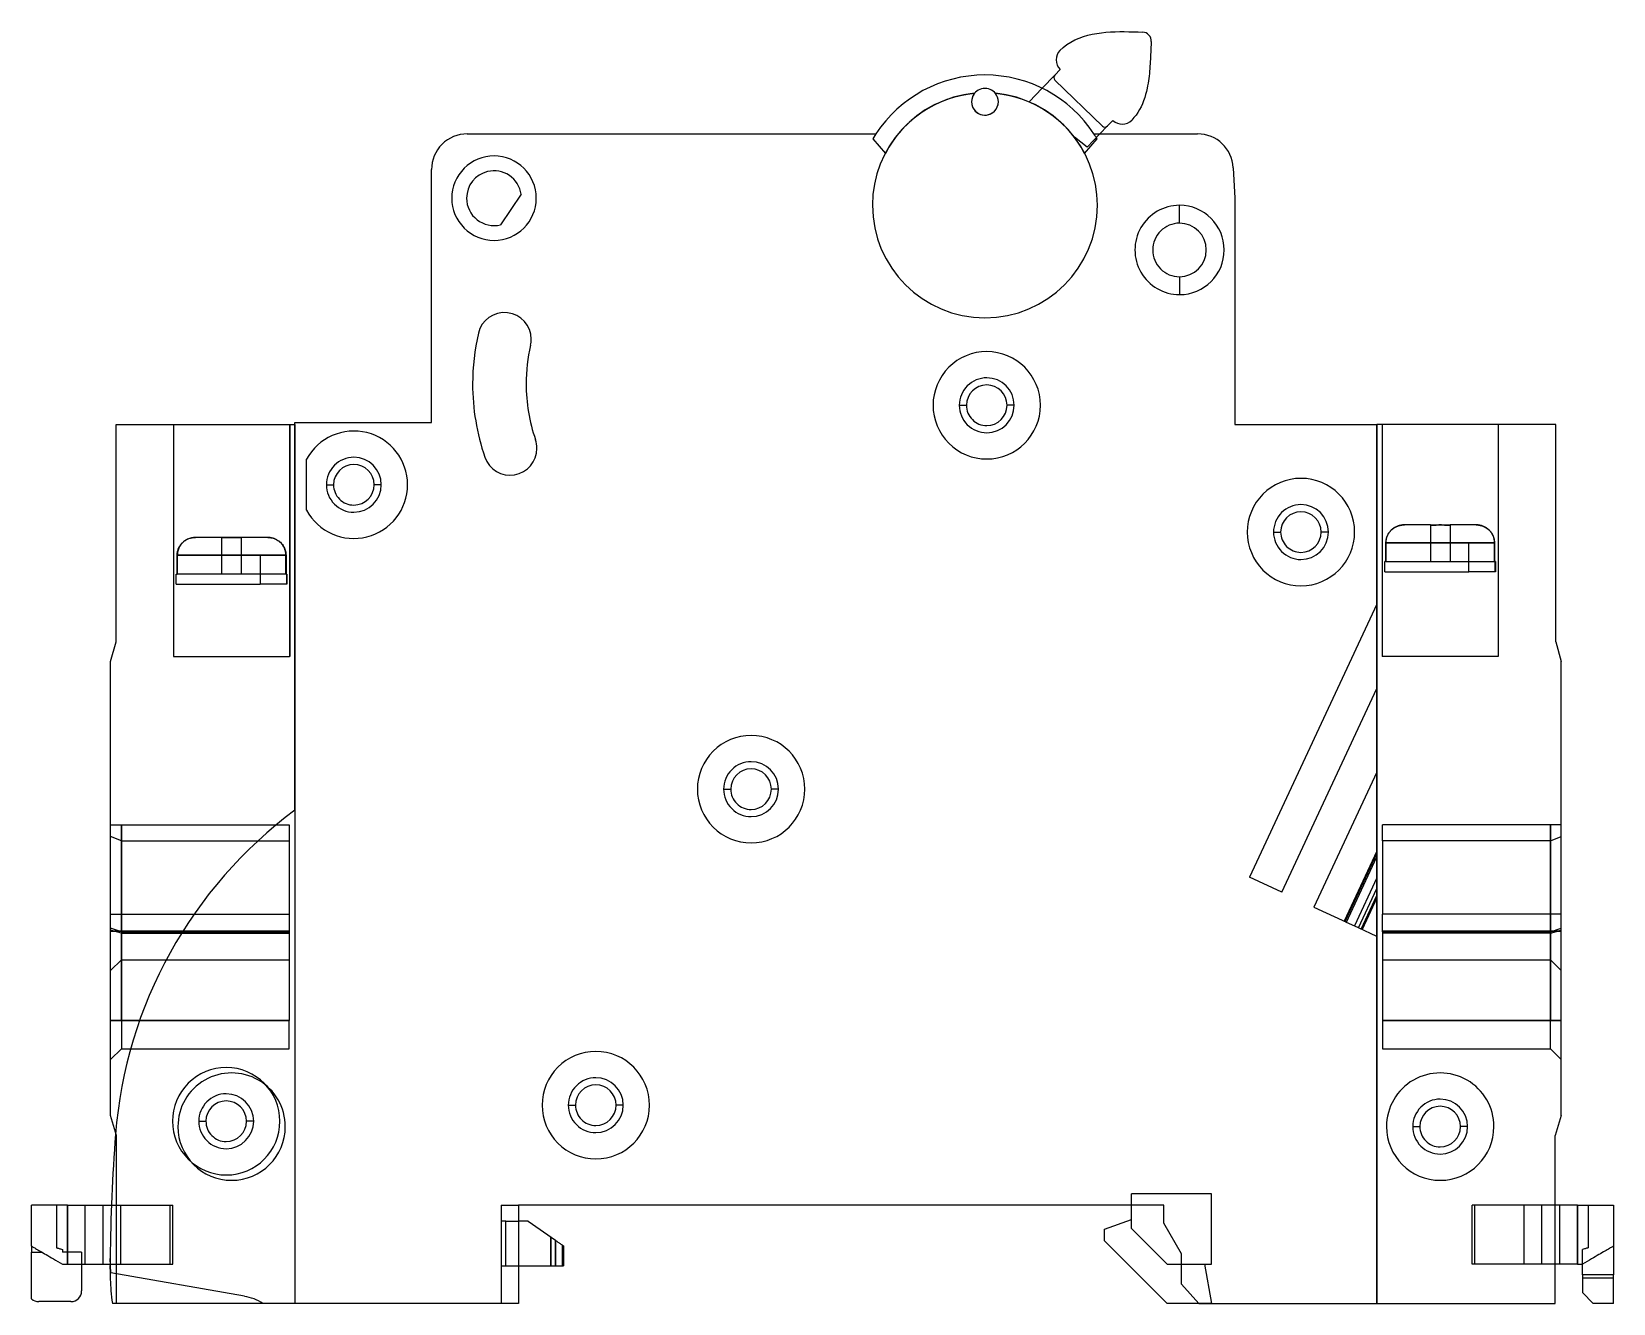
# Model space of a CAD drawing. Header units: millimetres. Extents: x -37.3 to 51.3, y -51.5 to 19.7.
import ezdxf

# ---------------------------------------------------------------- set-up
doc = ezdxf.new("R2010")
doc.units = ezdxf.units.MM
doc.layers.add('MAIN-1', color=7, linetype='Continuous')
doc.layers.add('MAIN-2', color=7, linetype='Continuous')

msp = doc.modelspace()

# ---------------------------------------------------------------- linework, layer by layer
at = {"layer": 'MAIN-1'}
for p, q in [((21.612, 19.452), (21.859, 19.524)), ((21.859, 19.524), (22.111, 19.582)), ((22.111, 19.582), (22.364, 19.628)), ((22.364, 19.628), (22.62, 19.664)), ((22.62, 19.664), (22.876, 19.691)), ((22.876, 19.691), (23.134, 19.709)), ((23.134, 19.709), (23.391, 19.721)), ((23.391, 19.721), (23.649, 19.727)), ((23.649, 19.727), (23.907, 19.728)), ((23.907, 19.728), (24.165, 19.725)), ((24.165, 19.725), (24.423, 19.719)), ((24.423, 19.719), (24.68, 19.711)), ((24.68, 19.711), (24.938, 19.702)), ((20.297, 18.667), (20.484, 18.843)), ((20.484, 18.843), (20.688, 19.002)), ((20.688, 19.002), (20.905, 19.142)), ((20.905, 19.142), (21.132, 19.263)), ((21.132, 19.263), (21.369, 19.366)), ((21.369, 19.366), (21.612, 19.452)), ((25.39, 18.667), (25.386, 18.566)), ((25.395, 18.769), (25.39, 18.667)), ((25.4, 18.871), (25.395, 18.769)), ((25.404, 18.973), (25.4, 18.871)), ((25.41, 19.075), (25.404, 18.973)), ((25.415, 19.177), (25.41, 19.075)), ((25.343, 17.786), (25.333, 17.651)), ((25.352, 17.921), (25.343, 17.786)), ((25.36, 18.057), (25.352, 17.921)), ((25.368, 18.192), (25.36, 18.057)), ((25.374, 18.328), (25.368, 18.192)), ((25.381, 18.464), (25.374, 18.328)), ((25.386, 18.566), (25.381, 18.464)), ((19.304, 16.559), (20.013, 17.293)), ((20.013, 17.293), (20.315, 17.606)), ((22.68, 14.44), (20.018, 17.01)), ((25.258, 16.969), (25.237, 16.833)), ((25.277, 17.105), (25.258, 16.969)), ((25.294, 17.242), (25.277, 17.105)), ((25.309, 17.378), (25.294, 17.242)), ((25.322, 17.515), (25.309, 17.378)), ((25.333, 17.651), (25.322, 17.515)), ((25.048, 16.032), (24.989, 15.86)), ((25.101, 16.207), (25.048, 16.032)), ((25.147, 16.384), (25.101, 16.207)), ((25.187, 16.562), (25.147, 16.384)), ((25.214, 16.697), (25.187, 16.562)), ((25.237, 16.833), (25.214, 16.697)), ((24.665, 15.206), (24.561, 15.056)), ((24.759, 15.363), (24.665, 15.206)), ((24.845, 15.524), (24.759, 15.363)), ((24.921, 15.69), (24.845, 15.524)), ((24.989, 15.86), (24.921, 15.69)), ((22.962, 14.444), (22.533, 14)), ((23.265, 14.759), (22.962, 14.445)), ((24.448, 14.913), (24.326, 14.777)), ((24.561, 15.056), (24.448, 14.913)), ((-12.9, 14), (9.993, 14)), ((22.207, 14), (28.013, 14)), ((-14.9, -2.161), (-14.9, 12)), ((30.011, 12.105), (30.1, 10.4)), ((-9.881, 10.622), (-11.037, 8.909)), ((27, 9), (27, 10)), ((30.1, 10.4), (30.1, -2.278)), ((27, 6), (27, 5)), ((14.662, -1.2), (15.062, -1.2)), ((17.738, -1.2), (17.338, -1.2)), ((-32.569, -2.278), (-22.552, -2.278)), ((-32.569, -14.446), (-32.569, -2.278)), ((-22.553, -2.161), (-14.9, -2.161)), ((-22.553, -2.222), (-22.553, -2.161)), ((-22.553, -23.883), (-22.553, -2.222)), ((-22.552, -2.278), (-22.552, -51.5)), ((30.1, -2.278), (38.052, -2.278)), ((38.052, -2.278), (38.052, -51.5)), ((48.069, -2.278), (38.052, -2.278)), ((38.052, -51.5), (38.052, -2.278)), ((48.069, -14.446), (48.069, -2.278)), ((-21.9, -7.074), (-21.9, -4.226)), ((-20.788, -5.65), (-20.388, -5.65)), ((-17.712, -5.65), (-18.112, -5.65)), ((32.262, -8.3), (32.662, -8.3)), ((35.338, -8.3), (34.938, -8.3)), ((-32.874, -15.545), (-32.569, -14.446)), ((48.069, -14.446), (48.374, -15.545)), ((-32.874, -40.975), (-32.874, -15.545)), ((48.374, -40.975), (48.374, -15.545)), ((1.462, -22.7), (1.862, -22.7)), ((4.538, -22.7), (4.138, -22.7)), ((-7.238, -40.4), (-6.838, -40.4)), ((-4.162, -40.4), (-4.562, -40.4)), ((-32.545, -42.09), (-32.874, -40.975)), ((-27.938, -41.3), (-27.538, -41.3)), ((-24.862, -41.3), (-25.262, -41.3)), ((40.062, -41.6), (40.462, -41.6)), ((43.138, -41.6), (42.738, -41.6)), ((48.374, -40.975), (48.045, -42.09)), ((-32.545, -51.5), (-32.545, -42.09)), ((48.045, -51.5), (48.045, -42.09)), ((-35.3, -46), (-37.3, -46)), ((-37.3, -48.3), (-37.3, -46)), ((-35.3, -46), (-32.828, -46)), ((-35.3, -46), (-35.3, -49.3)), ((-10.025, -46), (-10.025, -51.5)), ((26.124, -46), (-10.025, -46)), ((24.3, -47.3), (24.3, -46)), ((26.123, -46.145), (26.125, -46)), ((49.3, -46), (48.045, -46)), ((49.3, -46), (51.3, -46)), ((49.3, -49.3), (49.3, -46)), ((51.3, -46), (51.3, -48.3)), ((-9.484, -46.9), (-10.025, -46.9)), ((-9.484, -46.9), (-7.961, -47.969)), ((22.8, -47.346), (24.3, -46.8)), ((26.121, -47.011), (26.122, -46.867)), ((26.122, -46.867), (26.123, -46.722)), ((26.123, -46.289), (26.123, -46.145)), ((26.123, -46.433), (26.123, -46.289)), ((26.123, -46.578), (26.123, -46.433)), ((26.123, -46.722), (26.123, -46.578)), ((22.8, -48), (22.8, -47.346)), ((26.3, -49.3), (24.3, -47.3)), ((27.103, -48.732), (26.122, -47.011)), ((-37.3, -48.3), (-37.3, -48.631)), ((-37.3, -48.3), (-37.294, -48.303)), ((-37.3, -51.247), (-37.3, -48.631)), ((-37.3, -48.631), (-36.726, -48.631)), ((-37.294, -48.303), (-37.277, -48.313)), ((-37.277, -48.313), (-37.251, -48.328)), ((-37.251, -48.328), (-37.217, -48.348)), ((-37.217, -48.348), (-37.177, -48.371)), ((-37.177, -48.371), (-37.13, -48.398)), ((-37.13, -48.398), (-37.078, -48.428)), ((-37.078, -48.428), (-37.02, -48.462)), ((-37.02, -48.462), (-36.957, -48.498)), ((-36.957, -48.498), (-36.89, -48.537)), ((-36.89, -48.537), (-36.817, -48.579)), ((-36.817, -48.579), (-36.74, -48.623)), ((-36.74, -48.623), (-36.659, -48.67)), ((-36.659, -48.67), (-36.573, -48.72)), ((-36.573, -48.72), (-36.483, -48.772)), ((-7.961, -47.969), (-7.924, -47.995)), ((-7.961, -49.4), (-7.961, -47.969)), ((-7.924, -47.995), (-7.889, -48.02)), ((-7.889, -48.02), (-7.854, -48.044)), ((-7.854, -48.044), (-7.821, -48.067)), ((-7.821, -48.067), (-7.788, -48.09)), ((-7.788, -48.09), (-7.757, -48.112)), ((-7.757, -48.112), (-7.728, -48.132)), ((-7.728, -48.132), (-7.7, -48.152)), ((-7.7, -48.152), (-7.674, -48.17)), ((-7.674, -48.17), (-7.65, -48.187)), ((-7.65, -48.187), (-7.628, -48.202)), ((-7.628, -48.202), (-7.608, -48.217)), ((-7.608, -48.217), (-7.589, -48.23)), ((-7.589, -48.23), (-7.573, -48.241)), ((-7.573, -48.241), (-7.558, -48.252)), ((-7.558, -48.252), (-7.545, -48.261)), ((-7.545, -48.261), (-7.534, -48.268)), ((-7.534, -48.268), (-7.525, -48.275)), ((-7.525, -48.275), (-7.517, -48.28)), ((-7.517, -48.28), (-7.511, -48.284)), ((-7.511, -48.284), (-7.507, -48.287)), ((-7.507, -48.287), (-7.504, -48.289)), ((-7.504, -48.289), (-7.504, -48.29)), ((-7.504, -48.29), (-7.504, -49.4)), ((26.3, -51.5), (22.8, -48)), ((50.573, -48.72), (50.483, -48.772)), ((50.659, -48.67), (50.573, -48.72)), ((50.74, -48.623), (50.659, -48.67)), ((50.817, -48.579), (50.74, -48.623)), ((50.89, -48.537), (50.817, -48.579)), ((50.957, -48.498), (50.89, -48.537)), ((51.02, -48.462), (50.957, -48.498)), ((51.078, -48.428), (51.02, -48.462)), ((51.13, -48.398), (51.078, -48.428)), ((51.177, -48.371), (51.13, -48.398)), ((51.217, -48.348), (51.177, -48.371)), ((51.251, -48.328), (51.217, -48.348)), ((51.277, -48.313), (51.251, -48.328)), ((51.294, -48.303), (51.277, -48.313)), ((51.3, -48.3), (51.294, -48.303)), ((51.3, -48.3), (51.3, -49.894)), ((-36.483, -48.772), (-36.387, -48.827)), ((-36.387, -48.827), (-36.287, -48.885)), ((-36.287, -48.885), (-36.182, -48.946)), ((-36.182, -48.946), (-36.072, -49.009)), ((-36.072, -49.009), (-35.956, -49.076)), ((-35.956, -49.076), (-35.833, -49.147)), ((-35.833, -49.147), (-35.705, -49.221)), ((-35.705, -49.221), (-35.568, -49.3)), ((-35.568, -49.3), (-35.3, -49.3)), ((-35.3, -49.3), (-32.887, -49.3)), ((-34.5, -49.3), (-34.5, -50.8)), ((-32.873, -49.786), (-32.897, -48.984)), ((-10.025, -49.4), (-7.961, -49.4)), ((-7.961, -49.4), (-7.504, -49.4)), ((26.3, -49.3), (27.103, -49.3)), ((27.103, -50.42), (27.103, -48.732)), ((49.3, -49.3), (48.045, -49.3)), ((49.3, -49.3), (49.568, -49.3)), ((49.705, -49.221), (49.568, -49.3)), ((49.568, -49.894), (49.568, -49.3)), ((49.833, -49.147), (49.705, -49.221)), ((49.956, -49.076), (49.833, -49.147)), ((50.072, -49.009), (49.956, -49.076)), ((50.182, -48.946), (50.072, -49.009)), ((50.287, -48.885), (50.182, -48.946)), ((50.387, -48.827), (50.287, -48.885)), ((50.483, -48.772), (50.387, -48.827)), ((-25.383, -51.106), (-32.873, -49.786)), ((28.085, -51.5), (27.103, -50.42)), ((49.568, -49.894), (49.568, -50.9)), ((51.3, -49.894), (49.568, -49.894)), ((51.3, -51.5), (51.3, -49.894)), ((50.168, -51.5), (49.568, -50.9)), ((-35.1, -51.4), (-36.9, -51.4)), ((-32.545, -51.5), (-32.776, -51.5)), ((-22.552, -51.5), (-32.545, -51.5)), ((-10.025, -51.5), (-24.341, -51.5)), ((28.085, -51.5), (26.3, -51.5)), ((28.085, -51.5), (38.052, -51.5)), ((38.052, -51.5), (48.045, -51.5)), ((51.3, -51.5), (50.168, -51.5))]:
    msp.add_line(p, q, dxfattribs=at)
for centre, radius, start, end in [((24.917, 19.203), 0.499, 357.02291, 87.54062), ((20.836, 18.146), 0.75, 136.01136, 180.00002), ((20.836, 18.146), 0.75, 180.00002, 226.00998), ((16.1, 10), 7.3, 33.22617, 146.77385), ((20.157, 17.154), 0.2, 136.00987, 180.00002), ((20.157, 17.154), 0.2, 180.00002, 226.00987), ((16.1, 15.8), 0.75, 0, 180.00002), ((16.1, 15.8), 0.75, 0, 39.10529), ((16.1, 15.8), 0.75, 180.00002, 0), ((16.1, 15.8), 0.75, 180.00002, 320.89471), ((16.1, 15.8), 0.75, 320.89471, 0), ((22.819, 14.584), 0.2, 226.00987, 316.00985), ((23.786, 15.298), 0.75, 226.00998, 316.00933), ((-12.9, 12), 2, 89.99998, 180.00002), ((28.013, 12), 2, 3.00001, 89.99998), ((-11.4, 10.4), 2.366, 89.99998, 180.00002), ((-11.4, 10.4), 2.366, 0, 89.99998), ((-11.4, 10.4), 1.535, 103.6813, 180.00002), ((-11.4, 10.4), 1.535, 8.31872, 103.6813), ((-11.4, 10.4), 2.366, 180.00002, 270.00002), ((-11.4, 10.4), 1.535, 180.00002, 283.68128), ((-11.4, 10.4), 2.366, 270.00002, 0), ((27, 7.5), 2.5, 89.99998, 270.00002), ((27, 7.5), 2.5, 270.00002, 89.99998), ((27, 7.5), 1.5, 89.99998, 180.00002), ((27, 7.5), 1.5, 0, 89.99998), ((27, 7.5), 1.5, 180.00002, 270.00002), ((27, 7.5), 1.5, 270.00002, 0), ((-10.816, 2.497), 1.5, 0, 167.00001), ((0, 0), 12.6, 167.00001, 180.00002), ((0, 0), 9.6, 167.00001, 179.99998), ((-10.816, 2.497), 1.5, 346.99999, 0), ((16.2, -1.2), 3.008, 89.99998, 180.00002), ((16.2, -1.2), 3.008, 0, 89.99998), ((0, 0), 9.6, 179.99998, 199.00001), ((16.2, -1.2), 1.538, 89.99998, 180.00002), ((16.2, -1.2), 1.538, 0, 89.99998), ((0, 0), 12.6, 180.00002, 199.00001), ((16.2, -1.2), 1.138, 89.99998, 179.99998), ((16.2, -1.2), 1.138, 0, 89.99998), ((16.2, -1.2), 3.008, 180.00002, 270.00002), ((16.2, -1.2), 1.538, 180.00002, 270.00002), ((16.2, -1.2), 1.138, 179.99998, 270.00002), ((16.2, -1.2), 1.138, 270.00002, 0), ((16.2, -1.2), 1.538, 270.00002, 0), ((16.2, -1.2), 3.008, 270.00002, 0), ((-19.25, -5.65), 3.008, 0, 151.75629), ((-10.495, -3.614), 1.5, 0, 18.99997), ((-19.25, -5.65), 1.538, 89.99998, 180.00002), ((-19.25, -5.65), 1.538, 0, 89.99998), ((-10.495, -3.614), 1.5, 199.00001, 0), ((-19.25, -5.65), 1.138, 89.99998, 179.99998), ((-19.25, -5.65), 1.138, 0, 89.99998), ((33.8, -8.3), 3.008, 89.99998, 180.00002), ((33.8, -8.3), 3.008, 0, 89.99998), ((-19.25, -5.65), 3.008, 208.24371, 0), ((-19.25, -5.65), 1.538, 180.00002, 270.00002), ((-19.25, -5.65), 1.138, 179.99998, 270.00002), ((-19.25, -5.65), 1.138, 270.00002, 0), ((-19.25, -5.65), 1.538, 270.00002, 0), ((33.8, -8.3), 1.538, 89.99998, 180.00002), ((33.8, -8.3), 1.538, 0, 89.99998), ((33.8, -8.3), 1.138, 89.99998, 179.99998), ((33.8, -8.3), 1.138, 0, 89.99998), ((33.8, -8.3), 3.008, 180.00002, 270.00002), ((33.8, -8.3), 1.538, 180.00002, 270.00002), ((33.8, -8.3), 1.138, 179.99998, 270.00002), ((33.8, -8.3), 1.138, 270.00002, 0), ((33.8, -8.3), 1.538, 270.00002, 0), ((33.8, -8.3), 3.008, 270.00002, 0), ((3, -22.7), 3.008, 89.99998, 180.00002), ((3, -22.7), 3.008, 0, 89.99998), ((3, -22.7), 1.538, 89.99998, 180.00002), ((3, -22.7), 1.538, 0, 89.99998), ((3, -22.7), 1.138, 89.99998, 179.99998), ((3, -22.7), 1.138, 0, 89.99998), ((3, -22.7), 3.008, 180.00002, 270.00002), ((3, -22.7), 1.538, 180.00002, 270.00002), ((3, -22.7), 1.138, 179.99998, 270.00002), ((3, -22.7), 1.138, 270.00002, 0), ((3, -22.7), 1.538, 270.00002, 0), ((3, -22.7), 3.008, 270.00002, 0), ((-7.675, -43.974), 25, 126.5214, 175.55948), ((-5.7, -40.4), 3.008, 89.99998, 180.00002), ((-5.7, -40.4), 3.008, 0, 89.99998), ((-26.4, -41.3), 3.008, 89.99998, 180.00002), ((-26.1, -41.6), 3.008, 0, 180.00002), ((-26.4, -41.3), 3.008, 0, 89.99998), ((-5.7, -40.4), 1.538, 89.99998, 180.00002), ((-5.7, -40.4), 1.538, 0, 89.99998), ((41.6, -41.6), 3.008, 0, 180.00002), ((-26.4, -41.3), 1.538, 89.99998, 180.00002), ((-26.4, -41.3), 1.538, 0, 89.99998), ((-5.7, -40.4), 1.138, 89.99998, 179.99998), ((-5.7, -40.4), 1.138, 0, 89.99998), ((-26.4, -41.3), 1.138, 89.99998, 179.99998), ((-26.4, -41.3), 1.138, 0, 89.99998), ((-5.7, -40.4), 3.008, 180.00002, 270.00002), ((-5.7, -40.4), 1.538, 180.00002, 270.00002), ((-5.7, -40.4), 1.138, 179.99998, 270.00002), ((-5.7, -40.4), 1.138, 270.00002, 0), ((-5.7, -40.4), 1.538, 270.00002, 0), ((-5.7, -40.4), 3.008, 270.00002, 0), ((41.6, -41.6), 1.538, 89.99998, 180.00002), ((41.6, -41.6), 1.138, 89.99998, 179.99998), ((41.6, -41.6), 1.538, 0, 89.99998), ((41.6, -41.6), 1.138, 0, 89.99998), ((-26.4, -41.3), 3.008, 180.00002, 270.00002), ((-26.1, -41.6), 3.008, 180.00002, 0), ((-26.4, -41.3), 1.538, 180.00002, 270.00002), ((-26.4, -41.3), 1.138, 179.99998, 270.00002), ((-26.4, -41.3), 1.138, 270.00002, 0), ((-26.4, -41.3), 1.538, 270.00002, 0), ((-26.4, -41.3), 3.008, 270.00002, 0), ((41.6, -41.6), 3.008, 180.00002, 0), ((41.6, -41.6), 1.538, 180.00002, 270.00002), ((41.6, -41.6), 1.138, 179.99998, 270.00002), ((41.6, -41.6), 1.138, 270.00002, 0), ((41.6, -41.6), 1.538, 270.00002, 0), ((67.1, -49.781), 100, 175.55948, 179.54332), ((-17.764, -49.519), 15.147, 179.17147, 180.00002), ((-17.764, -49.519), 15.147, 180.00002, 184.81185), ((-36.9, -50.8), 0.6, 228.18968, 270.00002), ((-35.1, -50.8), 0.6, 270.00002, 0), ((-20.874, -49.781), 12.026, 184.81185, 188.21872), ((-25.904, -54.061), 3, 58.59823, 79.99998)]:
    msp.add_arc(centre, radius, start, end, dxfattribs=at)
at = {"layer": 'MAIN-2'}
for p, q in [((24.938, 19.702), (24.938, 19.702)), ((20.297, 18.667), (20.297, 18.667)), ((25.415, 19.177), (25.415, 19.177)), ((25.381, 18.464), (25.381, 18.464)), ((20.013, 17.293), (20.013, 17.293)), ((20.013, 17.293), (20.013, 17.293)), ((20.018, 17.01), (20.018, 17.01)), ((20.018, 17.01), (20.018, 17.01)), ((20.315, 17.606), (20.315, 17.606)), ((25.322, 17.515), (25.322, 17.515)), ((15.509, 16.262), (15.509, 16.262)), ((15.518, 16.273), (15.518, 16.273)), ((16.682, 16.273), (16.682, 16.273)), ((16.691, 16.262), (16.691, 16.262)), ((18.568, 15.796), (19.304, 16.559)), ((25.187, 16.562), (25.187, 16.562)), ((15.35, 15.8), (15.35, 15.8)), ((16.85, 15.8), (16.85, 15.8)), ((18.568, 15.796), (18.568, 15.796)), ((22.68, 14.44), (22.68, 14.44)), ((22.68, 14.44), (22.68, 14.44)), ((22.962, 14.445), (22.962, 14.444)), ((22.962, 14.445), (22.962, 14.445)), ((22.962, 14.445), (22.962, 14.445)), ((23.265, 14.759), (23.265, 14.759)), ((24.326, 14.777), (24.326, 14.777)), ((-12.9, 14), (-12.9, 14)), ((9.993, 14), (9.814, 13.726)), ((9.814, 13.726), (9.814, 13.726)), ((9.814, 13.726), (10.523, 12.909)), ((9.993, 14), (9.993, 14)), ((9.993, 14), (9.993, 14)), ((9.993, 14), (9.993, 14)), ((21.118, 13.809), (21.118, 13.809)), ((21.821, 13.263), (21.118, 13.809)), ((21.677, 12.909), (22.381, 13.72)), ((22.533, 14), (21.821, 13.263)), ((22.207, 14), (22.207, 14)), ((22.207, 14), (22.207, 14)), ((22.207, 14), (22.207, 14)), ((22.381, 13.72), (22.381, 13.72)), ((28.013, 14), (28.013, 14)), ((-11.4, 12.766), (-11.4, 12.766)), ((10.523, 12.909), (10.523, 12.909)), ((21.677, 12.909), (21.677, 12.909)), ((21.821, 13.263), (21.821, 13.263)), ((-14.9, 12), (-14.9, 12)), ((-11.763, 11.891), (-11.763, 11.891)), ((30.011, 12.105), (30.011, 12.105)), ((-12.935, 10.4), (-12.935, 10.4)), ((-9.881, 10.622), (-9.881, 10.622)), ((30.1, 10.4), (30.1, 10.4)), ((-11.037, 8.909), (-11.037, 8.909)), ((27, 9), (27, 9)), ((-11.4, 8.034), (-11.4, 8.034)), ((27, 6), (27, 6)), ((-12.277, 2.834), (-12.277, 2.834)), ((-9.354, 2.16), (-9.354, 2.16)), ((16.2, 1.808), (16.2, 1.808)), ((14.662, -1.2), (14.662, -1.2)), ((17.738, -1.2), (17.738, -1.2)), ((-32.569, -2.278), (-32.569, -2.278)), ((-29.354, -2.278), (-29.354, -15.278)), ((-29.354, -2.278), (-29.354, -15.278)), ((-22.847, -2.278), (-22.847, -15.278)), ((-22.846, -15.278), (-22.846, -2.278)), ((-22.846, -15.278), (-22.846, -2.278)), ((-22.846, -2.278), (-22.846, -15.278)), ((-22.553, -2.161), (-22.553, -2.161)), ((-22.553, -2.222), (-22.553, -2.222)), ((-22.552, -2.278), (-22.552, -2.278)), ((-14.9, -2.161), (-14.9, -2.161)), ((30.1, -2.278), (30.1, -2.278)), ((38.052, -2.278), (38.052, -2.278)), ((38.052, -2.278), (38.052, -2.278)), ((38.346, -2.278), (38.346, -15.278)), ((38.346, -2.278), (38.346, -15.278)), ((38.346, -2.278), (38.346, -15.278)), ((38.347, -2.278), (38.347, -15.278)), ((44.854, -2.278), (44.854, -15.278)), ((44.854, -2.278), (44.854, -15.278)), ((48.069, -2.278), (48.069, -2.278)), ((-9.077, -3.125), (-9.077, -3.125)), ((-21.9, -4.226), (-21.9, -4.226)), ((-11.914, -4.102), (-11.914, -4.102)), ((16.2, -4.208), (16.2, -4.208)), ((33.8, -5.292), (33.8, -5.292)), ((-20.788, -5.65), (-20.788, -5.65)), ((-17.712, -5.65), (-17.712, -5.65)), ((-21.9, -7.074), (-21.9, -7.074)), ((39.209, -7.965), (39.166, -7.982)), ((39.209, -7.966), (39.167, -7.982)), ((39.177, -7.983), (39.219, -7.966)), ((39.177, -7.983), (39.22, -7.966)), ((39.252, -7.951), (39.209, -7.966)), ((39.252, -7.951), (39.209, -7.965)), ((39.219, -7.966), (39.262, -7.951)), ((39.22, -7.966), (39.263, -7.951)), ((39.297, -7.937), (39.252, -7.951)), ((39.296, -7.937), (39.252, -7.951)), ((39.262, -7.951), (39.307, -7.938)), ((39.263, -7.951), (39.308, -7.938)), ((39.341, -7.926), (39.296, -7.937)), ((39.342, -7.926), (39.297, -7.937)), ((39.307, -7.938), (39.352, -7.927)), ((39.308, -7.938), (39.353, -7.927)), ((39.387, -7.917), (39.341, -7.926)), ((39.388, -7.917), (39.342, -7.926)), ((39.352, -7.927), (39.399, -7.917)), ((39.353, -7.927), (39.399, -7.917)), ((39.433, -7.909), (39.387, -7.917)), ((39.434, -7.909), (39.388, -7.917)), ((39.399, -7.917), (39.446, -7.91)), ((39.399, -7.917), (39.446, -7.91)), ((39.48, -7.904), (39.433, -7.909)), ((39.481, -7.904), (39.434, -7.909)), ((39.446, -7.91), (39.493, -7.904)), ((39.446, -7.91), (39.494, -7.904)), ((39.528, -7.901), (39.48, -7.904)), ((39.528, -7.901), (39.481, -7.904)), ((39.493, -7.904), (39.542, -7.901)), ((39.494, -7.904), (39.542, -7.901)), ((39.577, -7.9), (39.528, -7.901)), ((39.576, -7.9), (39.528, -7.901)), ((39.542, -7.901), (39.591, -7.9)), ((39.542, -7.901), (39.592, -7.9)), ((41.05, -7.9), (39.576, -7.9)), ((41.05, -7.9), (41.05, -7.9)), ((41.05, -7.9), (41.05, -7.9)), ((41.05, -7.9), (41.05, -7.9)), ((41.05, -7.9), (41.05, -7.9)), ((41.05, -7.901), (41.05, -7.9)), ((41.05, -7.9), (41.05, -7.9)), ((41.05, -7.902), (41.05, -7.901)), ((41.05, -7.904), (41.05, -7.902)), ((41.05, -7.907), (41.05, -7.904)), ((41.05, -7.911), (41.201, -7.907)), ((41.202, -7.907), (41.05, -7.912)), ((41.05, -7.91), (41.05, -7.907)), ((41.207, -7.908), (41.05, -7.913)), ((41.05, -7.913), (41.214, -7.908)), ((41.05, -7.913), (41.05, -7.91)), ((41.05, -7.913), (41.05, -9.95)), ((41.201, -7.907), (41.357, -7.905)), ((41.358, -7.905), (41.202, -7.907)), ((41.364, -7.906), (41.207, -7.908)), ((41.214, -7.908), (41.372, -7.906)), ((41.357, -7.905), (41.518, -7.904)), ((41.519, -7.904), (41.358, -7.905)), ((41.521, -7.905), (41.364, -7.906)), ((41.372, -7.906), (41.524, -7.904)), ((41.518, -7.904), (41.682, -7.904)), ((41.68, -7.904), (41.519, -7.904)), ((41.679, -7.905), (41.521, -7.905)), ((41.524, -7.904), (41.678, -7.904)), ((41.678, -7.904), (41.835, -7.906)), ((41.836, -7.906), (41.679, -7.905)), ((41.839, -7.905), (41.68, -7.904)), ((41.682, -7.904), (41.845, -7.905)), ((41.835, -7.906), (41.992, -7.908)), ((41.993, -7.908), (41.836, -7.906)), ((41.996, -7.907), (41.839, -7.905)), ((41.845, -7.905), (42.001, -7.907)), ((41.992, -7.908), (42.15, -7.913)), ((42.15, -7.913), (41.993, -7.908)), ((42.15, -7.912), (41.996, -7.907)), ((42.001, -7.907), (42.15, -7.911)), ((42.15, -7.9), (42.15, -7.9)), ((42.15, -7.9), (42.15, -7.9)), ((42.15, -7.9), (42.15, -7.9)), ((42.15, -7.9), (42.15, -7.9)), ((42.15, -7.9), (42.15, -7.901)), ((42.15, -7.9), (42.15, -7.9)), ((43.624, -7.9), (42.15, -7.9)), ((42.15, -7.901), (42.15, -7.902)), ((42.15, -7.902), (42.15, -7.904)), ((42.15, -7.904), (42.15, -7.907)), ((42.15, -7.907), (42.15, -7.91)), ((42.15, -7.91), (42.15, -7.913)), ((42.15, -7.913), (42.15, -9.95)), ((43.608, -7.9), (43.657, -7.901)), ((43.609, -7.9), (43.658, -7.901)), ((43.672, -7.901), (43.623, -7.9)), ((43.673, -7.901), (43.624, -7.9)), ((43.657, -7.901), (43.705, -7.904)), ((43.658, -7.901), (43.706, -7.904)), ((43.72, -7.904), (43.672, -7.901)), ((43.721, -7.904), (43.673, -7.901)), ((43.705, -7.904), (43.753, -7.91)), ((43.706, -7.904), (43.753, -7.91)), ((43.767, -7.91), (43.72, -7.904)), ((43.768, -7.91), (43.721, -7.904)), ((43.753, -7.91), (43.8, -7.917)), ((43.753, -7.91), (43.799, -7.917)), ((43.814, -7.917), (43.767, -7.91)), ((43.814, -7.917), (43.768, -7.91)), ((43.799, -7.917), (43.846, -7.926)), ((43.8, -7.917), (43.846, -7.926)), ((43.86, -7.926), (43.814, -7.917)), ((43.86, -7.926), (43.814, -7.917)), ((43.846, -7.926), (43.892, -7.938)), ((43.846, -7.926), (43.891, -7.938)), ((43.905, -7.938), (43.86, -7.926)), ((43.905, -7.938), (43.86, -7.926)), ((43.891, -7.938), (43.936, -7.951)), ((43.892, -7.938), (43.936, -7.951)), ((43.949, -7.951), (43.905, -7.938)), ((43.949, -7.951), (43.905, -7.938)), ((43.936, -7.951), (43.98, -7.966)), ((43.936, -7.951), (43.979, -7.966)), ((43.992, -7.966), (43.949, -7.951)), ((43.993, -7.966), (43.949, -7.951)), ((43.979, -7.966), (44.021, -7.982)), ((43.98, -7.966), (44.022, -7.982)), ((44.034, -7.983), (43.992, -7.966)), ((44.035, -7.983), (43.993, -7.966)), ((-28.836, -8.878), (-28.802, -8.848)), ((-28.836, -8.878), (-28.802, -8.848)), ((-28.775, -8.835), (-28.82, -8.875)), ((-28.775, -8.835), (-28.82, -8.875)), ((-28.802, -8.848), (-28.766, -8.818)), ((-28.802, -8.848), (-28.766, -8.818)), ((-28.726, -8.798), (-28.775, -8.835)), ((-28.726, -8.798), (-28.775, -8.835)), ((-28.766, -8.818), (-28.728, -8.791)), ((-28.766, -8.818), (-28.728, -8.791)), ((-28.728, -8.791), (-28.69, -8.765)), ((-28.728, -8.791), (-28.69, -8.765)), ((-28.676, -8.763), (-28.726, -8.798)), ((-28.676, -8.763), (-28.726, -8.798)), ((-28.69, -8.765), (-28.651, -8.741)), ((-28.69, -8.765), (-28.651, -8.741)), ((-28.624, -8.732), (-28.676, -8.763)), ((-28.624, -8.732), (-28.676, -8.763)), ((-28.651, -8.741), (-28.611, -8.719)), ((-28.651, -8.741), (-28.611, -8.719)), ((-28.572, -8.705), (-28.624, -8.732)), ((-28.572, -8.705), (-28.624, -8.732)), ((-28.611, -8.719), (-28.571, -8.699)), ((-28.611, -8.719), (-28.571, -8.699)), ((-28.519, -8.681), (-28.572, -8.705)), ((-28.519, -8.681), (-28.572, -8.705)), ((-28.571, -8.699), (-28.53, -8.681)), ((-28.571, -8.699), (-28.53, -8.681)), ((-28.53, -8.681), (-28.489, -8.665)), ((-28.53, -8.681), (-28.489, -8.665)), ((-28.465, -8.661), (-28.519, -8.681)), ((-28.465, -8.661), (-28.519, -8.681)), ((-28.489, -8.665), (-28.446, -8.65)), ((-28.489, -8.665), (-28.446, -8.65)), ((-28.409, -8.643), (-28.465, -8.661)), ((-28.409, -8.643), (-28.465, -8.661)), ((-28.446, -8.65), (-28.402, -8.637)), ((-28.446, -8.65), (-28.402, -8.637)), ((-28.351, -8.628), (-28.409, -8.643)), ((-28.351, -8.628), (-28.409, -8.643)), ((-28.402, -8.637), (-28.358, -8.626)), ((-28.402, -8.637), (-28.358, -8.626)), ((-28.358, -8.626), (-28.312, -8.617)), ((-28.358, -8.626), (-28.312, -8.617)), ((-28.292, -8.616), (-28.351, -8.628)), ((-28.292, -8.616), (-28.351, -8.628)), ((-28.312, -8.617), (-28.266, -8.609)), ((-28.312, -8.617), (-28.266, -8.609)), ((-28.232, -8.607), (-28.292, -8.616)), ((-28.232, -8.607), (-28.292, -8.616)), ((-28.266, -8.609), (-28.219, -8.604)), ((-28.266, -8.609), (-28.219, -8.604)), ((-28.171, -8.602), (-28.232, -8.607)), ((-28.171, -8.602), (-28.232, -8.607)), ((-28.219, -8.604), (-28.172, -8.601)), ((-28.219, -8.604), (-28.172, -8.601)), ((-28.172, -8.601), (-28.124, -8.6)), ((-28.172, -8.601), (-28.124, -8.6)), ((-28.108, -8.6), (-28.171, -8.602)), ((-28.108, -8.6), (-28.171, -8.602)), ((-26.65, -8.6), (-28.124, -8.6)), ((-26.65, -8.6), (-26.65, -8.6)), ((-26.65, -8.6), (-26.65, -8.6)), ((-26.65, -8.6), (-26.65, -8.6)), ((-26.65, -8.6), (-26.65, -8.601)), ((-26.65, -8.6), (-26.65, -8.6)), ((-26.65, -8.6), (-26.65, -8.6)), ((-26.65, -8.601), (-26.65, -8.602)), ((-26.65, -8.602), (-26.65, -8.604)), ((-26.65, -8.604), (-26.65, -8.607)), ((-26.498, -8.607), (-26.65, -8.612)), ((-26.65, -8.607), (-26.65, -8.61)), ((-26.498, -8.607), (-26.65, -8.612)), ((-26.65, -8.613), (-26.486, -8.608)), ((-26.65, -8.613), (-26.486, -8.608)), ((-26.65, -8.61), (-26.65, -8.613)), ((-26.65, -10.65), (-26.65, -8.613)), ((-26.342, -8.605), (-26.498, -8.607)), ((-26.342, -8.605), (-26.498, -8.607)), ((-26.486, -8.608), (-26.328, -8.606)), ((-26.486, -8.608), (-26.328, -8.606)), ((-26.181, -8.604), (-26.342, -8.605)), ((-26.181, -8.604), (-26.342, -8.605)), ((-26.328, -8.606), (-26.176, -8.604)), ((-26.328, -8.606), (-26.176, -8.604)), ((-26.02, -8.604), (-26.181, -8.604)), ((-26.02, -8.604), (-26.181, -8.604)), ((-26.176, -8.604), (-26.022, -8.604)), ((-26.176, -8.604), (-26.022, -8.604)), ((-26.022, -8.604), (-25.865, -8.606)), ((-26.022, -8.604), (-25.865, -8.606)), ((-25.861, -8.605), (-26.02, -8.604)), ((-25.861, -8.605), (-26.02, -8.604)), ((-25.865, -8.606), (-25.708, -8.608)), ((-25.865, -8.606), (-25.708, -8.608)), ((-25.704, -8.607), (-25.861, -8.605)), ((-25.704, -8.607), (-25.861, -8.605)), ((-25.708, -8.608), (-25.55, -8.613)), ((-25.708, -8.608), (-25.55, -8.613)), ((-25.55, -8.612), (-25.704, -8.607)), ((-25.55, -8.612), (-25.704, -8.607)), ((-25.55, -8.6), (-25.55, -8.6)), ((-25.55, -8.601), (-25.55, -8.6)), ((-25.55, -8.6), (-25.55, -8.6)), ((-25.55, -8.6), (-25.55, -8.6)), ((-24.076, -8.6), (-25.55, -8.6)), ((-25.55, -8.6), (-25.55, -8.6)), ((-25.55, -8.6), (-25.55, -8.6)), ((-25.55, -8.602), (-25.55, -8.601)), ((-25.55, -8.604), (-25.55, -8.602)), ((-25.55, -8.607), (-25.55, -8.604)), ((-25.55, -8.61), (-25.55, -8.607)), ((-25.55, -8.613), (-25.55, -8.61)), ((-25.55, -10.65), (-25.55, -8.613)), ((-24.043, -8.601), (-24.092, -8.6)), ((-24.043, -8.601), (-24.092, -8.6)), ((-24.076, -8.6), (-24.014, -8.602)), ((-24.076, -8.6), (-24.014, -8.602)), ((-23.995, -8.604), (-24.043, -8.601)), ((-23.995, -8.604), (-24.043, -8.601)), ((-24.014, -8.602), (-23.954, -8.607)), ((-24.014, -8.602), (-23.954, -8.607)), ((-23.948, -8.61), (-23.995, -8.604)), ((-23.948, -8.61), (-23.995, -8.604)), ((-23.954, -8.607), (-23.894, -8.616)), ((-23.954, -8.607), (-23.894, -8.616)), ((-23.901, -8.617), (-23.948, -8.61)), ((-23.901, -8.617), (-23.948, -8.61)), ((-23.856, -8.626), (-23.901, -8.617)), ((-23.856, -8.626), (-23.901, -8.617)), ((-23.894, -8.616), (-23.835, -8.628)), ((-23.894, -8.616), (-23.835, -8.628)), ((-23.811, -8.637), (-23.856, -8.626)), ((-23.811, -8.637), (-23.856, -8.626)), ((-23.835, -8.628), (-23.778, -8.643)), ((-23.835, -8.628), (-23.778, -8.643)), ((-23.767, -8.65), (-23.811, -8.637)), ((-23.767, -8.65), (-23.811, -8.637)), ((-23.778, -8.643), (-23.722, -8.661)), ((-23.778, -8.643), (-23.722, -8.661)), ((-23.724, -8.665), (-23.767, -8.65)), ((-23.724, -8.665), (-23.767, -8.65)), ((-23.682, -8.681), (-23.724, -8.665)), ((-23.682, -8.681), (-23.724, -8.665)), ((-23.722, -8.661), (-23.668, -8.681)), ((-23.722, -8.661), (-23.668, -8.681)), ((-23.642, -8.699), (-23.682, -8.681)), ((-23.642, -8.699), (-23.682, -8.681)), ((-23.668, -8.681), (-23.615, -8.705)), ((-23.668, -8.681), (-23.615, -8.705)), ((-23.602, -8.719), (-23.642, -8.699)), ((-23.602, -8.719), (-23.642, -8.699)), ((-23.615, -8.705), (-23.563, -8.733)), ((-23.615, -8.705), (-23.563, -8.733)), ((-23.562, -8.741), (-23.602, -8.719)), ((-23.562, -8.741), (-23.602, -8.719)), ((-23.563, -8.733), (-23.512, -8.764)), ((-23.563, -8.733), (-23.512, -8.764)), ((-23.523, -8.765), (-23.562, -8.741)), ((-23.523, -8.765), (-23.562, -8.741)), ((-23.484, -8.791), (-23.523, -8.765)), ((-23.484, -8.791), (-23.523, -8.765)), ((-23.512, -8.764), (-23.462, -8.798)), ((-23.512, -8.764), (-23.462, -8.798)), ((-23.446, -8.819), (-23.484, -8.791)), ((-23.446, -8.819), (-23.484, -8.791)), ((-23.462, -8.798), (-23.413, -8.835)), ((-23.462, -8.798), (-23.413, -8.835)), ((-23.41, -8.848), (-23.446, -8.819)), ((-23.41, -8.848), (-23.446, -8.819)), ((-23.413, -8.835), (-23.368, -8.875)), ((-23.413, -8.835), (-23.368, -8.875)), ((-23.376, -8.879), (-23.41, -8.848)), ((-23.376, -8.879), (-23.41, -8.848)), ((32.262, -8.3), (32.262, -8.3)), ((35.338, -8.3), (35.338, -8.3)), ((38.552, -8.856), (38.551, -8.9)), ((38.552, -8.856), (38.551, -8.9)), ((38.555, -8.811), (38.552, -8.856)), ((38.555, -8.811), (38.552, -8.856)), ((38.56, -8.768), (38.555, -8.811)), ((38.56, -8.768), (38.555, -8.811)), ((38.567, -8.724), (38.56, -8.768)), ((38.567, -8.724), (38.56, -8.768)), ((38.561, -8.9), (38.562, -8.855)), ((38.561, -8.9), (38.562, -8.855)), ((38.562, -8.855), (38.565, -8.811)), ((38.562, -8.855), (38.565, -8.811)), ((38.565, -8.811), (38.57, -8.766)), ((38.565, -8.811), (38.571, -8.766)), ((38.576, -8.68), (38.567, -8.724)), ((38.576, -8.68), (38.567, -8.724)), ((38.57, -8.766), (38.577, -8.722)), ((38.571, -8.766), (38.578, -8.722)), ((38.587, -8.637), (38.576, -8.68)), ((38.587, -8.637), (38.576, -8.68)), ((38.577, -8.722), (38.586, -8.679)), ((38.578, -8.722), (38.587, -8.679)), ((38.586, -8.679), (38.597, -8.635)), ((38.6, -8.594), (38.587, -8.637)), ((38.6, -8.594), (38.587, -8.637)), ((38.587, -8.679), (38.598, -8.635)), ((38.597, -8.635), (38.61, -8.592)), ((38.598, -8.635), (38.611, -8.592)), ((38.615, -8.552), (38.6, -8.594)), ((38.614, -8.552), (38.6, -8.594)), ((38.61, -8.592), (38.626, -8.55)), ((38.611, -8.592), (38.626, -8.55)), ((38.631, -8.51), (38.614, -8.552)), ((38.632, -8.51), (38.615, -8.552)), ((38.626, -8.55), (38.643, -8.508)), ((38.626, -8.55), (38.643, -8.508)), ((38.65, -8.469), (38.631, -8.51)), ((38.651, -8.469), (38.632, -8.51)), ((38.643, -8.508), (38.662, -8.467)), ((38.643, -8.508), (38.662, -8.467)), ((38.671, -8.429), (38.65, -8.469)), ((38.671, -8.429), (38.651, -8.469)), ((38.662, -8.467), (38.682, -8.427)), ((38.662, -8.467), (38.683, -8.427)), ((38.693, -8.39), (38.671, -8.429)), ((38.693, -8.39), (38.671, -8.429)), ((38.682, -8.427), (38.705, -8.388)), ((38.683, -8.427), (38.705, -8.388)), ((38.717, -8.353), (38.693, -8.39)), ((38.717, -8.353), (38.693, -8.39)), ((38.705, -8.388), (38.729, -8.351)), ((38.705, -8.388), (38.729, -8.351)), ((38.743, -8.316), (38.717, -8.353)), ((38.743, -8.316), (38.717, -8.353)), ((38.729, -8.351), (38.754, -8.315)), ((38.729, -8.351), (38.754, -8.315)), ((38.77, -8.281), (38.743, -8.316)), ((38.77, -8.281), (38.743, -8.316)), ((38.754, -8.315), (38.781, -8.28)), ((38.754, -8.315), (38.782, -8.28)), ((38.799, -8.246), (38.77, -8.281)), ((38.799, -8.246), (38.77, -8.281)), ((38.781, -8.28), (38.81, -8.246)), ((38.782, -8.28), (38.81, -8.246)), ((38.83, -8.213), (38.799, -8.246)), ((38.829, -8.213), (38.799, -8.246)), ((38.81, -8.246), (38.84, -8.213)), ((38.81, -8.246), (38.841, -8.213)), ((38.861, -8.181), (38.829, -8.213)), ((38.862, -8.181), (38.83, -8.213)), ((38.84, -8.213), (38.872, -8.181)), ((38.841, -8.213), (38.873, -8.181)), ((38.895, -8.151), (38.861, -8.181)), ((38.896, -8.151), (38.862, -8.181)), ((38.872, -8.181), (38.906, -8.151)), ((38.873, -8.181), (38.906, -8.151)), ((38.931, -8.121), (38.895, -8.151)), ((38.931, -8.121), (38.896, -8.151)), ((38.906, -8.151), (38.941, -8.122)), ((38.906, -8.151), (38.942, -8.122)), ((38.968, -8.094), (38.931, -8.121)), ((38.968, -8.094), (38.931, -8.121)), ((38.941, -8.122), (38.978, -8.094)), ((38.942, -8.122), (38.979, -8.094)), ((39.006, -8.067), (38.968, -8.094)), ((39.006, -8.068), (38.968, -8.094)), ((38.978, -8.094), (39.016, -8.068)), ((38.979, -8.094), (39.017, -8.068)), ((39.045, -8.043), (39.006, -8.068)), ((39.045, -8.043), (39.006, -8.067)), ((39.016, -8.068), (39.055, -8.044)), ((39.017, -8.068), (39.056, -8.044)), ((39.085, -8.021), (39.045, -8.043)), ((39.085, -8.021), (39.045, -8.043)), ((39.055, -8.044), (39.095, -8.022)), ((39.056, -8.044), (39.096, -8.022)), ((39.126, -8.001), (39.085, -8.021)), ((39.125, -8.001), (39.085, -8.021)), ((39.095, -8.022), (39.136, -8.001)), ((39.096, -8.022), (39.136, -8.001)), ((39.166, -7.982), (39.125, -8.001)), ((39.167, -7.982), (39.126, -8.001)), ((39.136, -8.001), (39.177, -7.983)), ((39.136, -8.001), (39.177, -7.983)), ((44.021, -7.982), (44.063, -8.001)), ((44.022, -7.982), (44.063, -8.001)), ((44.075, -8.001), (44.034, -7.983)), ((44.076, -8.001), (44.035, -7.983)), ((44.063, -8.001), (44.104, -8.021)), ((44.063, -8.001), (44.103, -8.021)), ((44.116, -8.021), (44.075, -8.001)), ((44.116, -8.021), (44.076, -8.001)), ((44.103, -8.021), (44.143, -8.043)), ((44.104, -8.021), (44.144, -8.043)), ((44.155, -8.044), (44.116, -8.021)), ((44.156, -8.044), (44.116, -8.021)), ((44.143, -8.043), (44.182, -8.068)), ((44.144, -8.043), (44.183, -8.068)), ((44.194, -8.068), (44.155, -8.044)), ((44.195, -8.068), (44.156, -8.044)), ((44.182, -8.068), (44.221, -8.094)), ((44.183, -8.068), (44.222, -8.094)), ((44.232, -8.094), (44.194, -8.068)), ((44.233, -8.094), (44.195, -8.068)), ((44.221, -8.094), (44.258, -8.122)), ((44.222, -8.094), (44.259, -8.122)), ((44.269, -8.121), (44.232, -8.094)), ((44.269, -8.121), (44.233, -8.094)), ((44.258, -8.122), (44.294, -8.151)), ((44.259, -8.122), (44.295, -8.151)), ((44.304, -8.15), (44.269, -8.121)), ((44.305, -8.15), (44.269, -8.121)), ((44.294, -8.151), (44.328, -8.182)), ((44.295, -8.151), (44.329, -8.182)), ((44.338, -8.181), (44.304, -8.15)), ((44.338, -8.181), (44.305, -8.15)), ((44.328, -8.182), (44.36, -8.214)), ((44.329, -8.182), (44.361, -8.214)), ((44.37, -8.212), (44.338, -8.181)), ((44.37, -8.212), (44.338, -8.181)), ((44.36, -8.214), (44.391, -8.247)), ((44.361, -8.214), (44.391, -8.247)), ((44.4, -8.245), (44.37, -8.212)), ((44.401, -8.245), (44.37, -8.212)), ((44.391, -8.247), (44.42, -8.281)), ((44.391, -8.247), (44.42, -8.281)), ((44.429, -8.279), (44.4, -8.245)), ((44.429, -8.279), (44.401, -8.245)), ((44.42, -8.281), (44.447, -8.317)), ((44.42, -8.281), (44.447, -8.317)), ((44.456, -8.314), (44.429, -8.279)), ((44.456, -8.314), (44.429, -8.279)), ((44.447, -8.317), (44.473, -8.353)), ((44.447, -8.317), (44.473, -8.353)), ((44.481, -8.351), (44.456, -8.314)), ((44.482, -8.351), (44.456, -8.314)), ((44.473, -8.353), (44.497, -8.391)), ((44.473, -8.353), (44.497, -8.391)), ((44.505, -8.388), (44.481, -8.351)), ((44.506, -8.388), (44.482, -8.351)), ((44.497, -8.391), (44.519, -8.43)), ((44.497, -8.391), (44.519, -8.43)), ((44.528, -8.427), (44.505, -8.388)), ((44.528, -8.427), (44.506, -8.388)), ((44.519, -8.43), (44.54, -8.47)), ((44.519, -8.43), (44.539, -8.47)), ((44.548, -8.467), (44.528, -8.427)), ((44.549, -8.467), (44.528, -8.427)), ((44.539, -8.47), (44.558, -8.511)), ((44.54, -8.47), (44.559, -8.511)), ((44.567, -8.508), (44.548, -8.467)), ((44.568, -8.508), (44.549, -8.467)), ((44.558, -8.511), (44.575, -8.553)), ((44.559, -8.511), (44.576, -8.553)), ((44.584, -8.55), (44.567, -8.508)), ((44.585, -8.55), (44.568, -8.508)), ((44.575, -8.553), (44.59, -8.595)), ((44.576, -8.553), (44.591, -8.595)), ((44.599, -8.592), (44.584, -8.55)), ((44.6, -8.592), (44.585, -8.55)), ((44.59, -8.595), (44.603, -8.638)), ((44.591, -8.595), (44.604, -8.638)), ((44.612, -8.635), (44.599, -8.592)), ((44.613, -8.635), (44.6, -8.592)), ((44.603, -8.638), (44.614, -8.681)), ((44.604, -8.638), (44.614, -8.681)), ((44.623, -8.678), (44.612, -8.635)), ((44.624, -8.678), (44.613, -8.635)), ((44.614, -8.681), (44.623, -8.724)), ((44.614, -8.681), (44.623, -8.724)), ((44.632, -8.722), (44.623, -8.678)), ((44.623, -8.724), (44.63, -8.768)), ((44.623, -8.724), (44.63, -8.768)), ((44.633, -8.722), (44.624, -8.678)), ((44.63, -8.768), (44.635, -8.812)), ((44.63, -8.768), (44.635, -8.812)), ((44.64, -8.766), (44.632, -8.722)), ((44.64, -8.766), (44.633, -8.722)), ((44.635, -8.812), (44.638, -8.856)), ((44.635, -8.812), (44.638, -8.856)), ((44.638, -8.856), (44.639, -8.9)), ((44.638, -8.856), (44.639, -8.9)), ((44.645, -8.81), (44.64, -8.766)), ((44.645, -8.81), (44.64, -8.766)), ((44.648, -8.855), (44.645, -8.81)), ((44.648, -8.855), (44.645, -8.81)), ((44.649, -8.9), (44.648, -8.855)), ((44.649, -8.9), (44.648, -8.855)), ((-29.149, -9.6), (-29.148, -9.555)), ((-29.149, -9.6), (-29.148, -9.555)), ((-24.491, -9.6), (-29.149, -9.6)), ((-29.149, -10.65), (-29.149, -9.6)), ((-24.491, -9.6), (-29.149, -9.6)), ((-29.149, -10.65), (-29.149, -9.6)), ((-29.148, -9.555), (-29.145, -9.511)), ((-29.148, -9.555), (-29.145, -9.511)), ((-29.145, -9.511), (-29.14, -9.467)), ((-29.145, -9.511), (-29.14, -9.467)), ((-29.14, -9.467), (-29.133, -9.423)), ((-29.14, -9.467), (-29.133, -9.423)), ((-29.137, -9.543), (-29.139, -9.6)), ((-29.137, -9.543), (-29.139, -9.6)), ((-29.139, -9.6), (-23.061, -9.6)), ((-29.139, -9.6), (-29.139, -10.65)), ((-29.139, -9.6), (-23.061, -9.6)), ((-29.139, -9.6), (-29.139, -10.65)), ((-29.132, -9.487), (-29.137, -9.543)), ((-29.132, -9.487), (-29.137, -9.543)), ((-29.133, -9.423), (-29.124, -9.379)), ((-29.133, -9.423), (-29.124, -9.379)), ((-29.124, -9.431), (-29.132, -9.487)), ((-29.124, -9.431), (-29.132, -9.487)), ((-29.124, -9.379), (-29.113, -9.335)), ((-29.124, -9.379), (-29.113, -9.335)), ((-29.112, -9.374), (-29.124, -9.431)), ((-29.112, -9.374), (-29.124, -9.431)), ((-29.113, -9.335), (-29.1, -9.292)), ((-29.113, -9.335), (-29.1, -9.292)), ((-29.097, -9.318), (-29.112, -9.374)), ((-29.097, -9.318), (-29.112, -9.374)), ((-29.1, -9.292), (-29.084, -9.249)), ((-29.1, -9.292), (-29.084, -9.249)), ((-29.079, -9.263), (-29.097, -9.318)), ((-29.079, -9.263), (-29.097, -9.318)), ((-29.084, -9.249), (-29.067, -9.207)), ((-29.084, -9.249), (-29.067, -9.207)), ((-29.057, -9.208), (-29.079, -9.263)), ((-29.057, -9.208), (-29.079, -9.263)), ((-29.067, -9.207), (-29.048, -9.166)), ((-29.067, -9.207), (-29.048, -9.166)), ((-29.032, -9.155), (-29.057, -9.208)), ((-29.032, -9.155), (-29.057, -9.208)), ((-29.048, -9.166), (-29.027, -9.125)), ((-29.048, -9.166), (-29.027, -9.125)), ((-29.004, -9.103), (-29.032, -9.155)), ((-29.004, -9.103), (-29.032, -9.155)), ((-29.027, -9.125), (-29.004, -9.086)), ((-29.027, -9.125), (-29.004, -9.086)), ((-29.004, -9.086), (-28.98, -9.048)), ((-29.004, -9.086), (-28.98, -9.048)), ((-28.973, -9.053), (-29.004, -9.103)), ((-28.973, -9.053), (-29.004, -9.103)), ((-28.98, -9.048), (-28.955, -9.012)), ((-28.98, -9.048), (-28.955, -9.012)), ((-28.939, -9.006), (-28.973, -9.053)), ((-28.939, -9.006), (-28.973, -9.053)), ((-28.955, -9.012), (-28.927, -8.977)), ((-28.955, -9.012), (-28.927, -8.977)), ((-28.902, -8.961), (-28.939, -9.006)), ((-28.902, -8.961), (-28.939, -9.006)), ((-28.927, -8.977), (-28.899, -8.943)), ((-28.927, -8.977), (-28.899, -8.943)), ((-28.863, -8.917), (-28.902, -8.961)), ((-28.863, -8.917), (-28.902, -8.961)), ((-28.899, -8.943), (-28.868, -8.91)), ((-28.899, -8.943), (-28.868, -8.91)), ((-28.868, -8.91), (-28.836, -8.878)), ((-28.868, -8.91), (-28.836, -8.878)), ((-28.82, -8.875), (-28.863, -8.917)), ((-28.82, -8.875), (-28.863, -8.917)), ((-23.051, -9.6), (-24.491, -9.6)), ((-24.491, -9.6), (-24.491, -11.22)), ((-23.051, -9.6), (-24.491, -9.6)), ((-24.491, -9.6), (-24.491, -11.22)), ((-23.343, -8.91), (-23.376, -8.879)), ((-23.343, -8.91), (-23.376, -8.879)), ((-23.368, -8.875), (-23.326, -8.916)), ((-23.368, -8.875), (-23.326, -8.916)), ((-23.313, -8.943), (-23.343, -8.91)), ((-23.313, -8.943), (-23.343, -8.91)), ((-23.326, -8.916), (-23.287, -8.96)), ((-23.326, -8.916), (-23.287, -8.96)), ((-23.284, -8.977), (-23.313, -8.943)), ((-23.284, -8.977), (-23.313, -8.943)), ((-23.287, -8.96), (-23.25, -9.006)), ((-23.287, -8.96), (-23.25, -9.006)), ((-23.256, -9.012), (-23.284, -8.977)), ((-23.256, -9.012), (-23.284, -8.977)), ((-23.231, -9.048), (-23.256, -9.012)), ((-23.231, -9.048), (-23.256, -9.012)), ((-23.25, -9.006), (-23.217, -9.053)), ((-23.25, -9.006), (-23.217, -9.053)), ((-23.207, -9.086), (-23.231, -9.048)), ((-23.207, -9.086), (-23.231, -9.048)), ((-23.217, -9.053), (-23.186, -9.103)), ((-23.217, -9.053), (-23.186, -9.103)), ((-23.184, -9.125), (-23.207, -9.086)), ((-23.184, -9.125), (-23.207, -9.086)), ((-23.186, -9.103), (-23.158, -9.154)), ((-23.186, -9.103), (-23.158, -9.154)), ((-23.163, -9.165), (-23.184, -9.125)), ((-23.163, -9.165), (-23.184, -9.125)), ((-23.144, -9.207), (-23.163, -9.165)), ((-23.144, -9.207), (-23.163, -9.165)), ((-23.158, -9.154), (-23.133, -9.208)), ((-23.158, -9.154), (-23.133, -9.208)), ((-23.126, -9.249), (-23.144, -9.207)), ((-23.126, -9.249), (-23.144, -9.207)), ((-23.133, -9.208), (-23.111, -9.262)), ((-23.133, -9.208), (-23.111, -9.262)), ((-23.111, -9.292), (-23.126, -9.249)), ((-23.111, -9.292), (-23.126, -9.249)), ((-23.111, -9.262), (-23.092, -9.318)), ((-23.111, -9.262), (-23.092, -9.318)), ((-23.098, -9.335), (-23.111, -9.292)), ((-23.098, -9.335), (-23.111, -9.292)), ((-23.087, -9.379), (-23.098, -9.335)), ((-23.087, -9.379), (-23.098, -9.335)), ((-23.092, -9.318), (-23.077, -9.374)), ((-23.092, -9.318), (-23.077, -9.374)), ((-23.078, -9.423), (-23.087, -9.379)), ((-23.078, -9.423), (-23.087, -9.379)), ((-23.07, -9.467), (-23.078, -9.423)), ((-23.07, -9.467), (-23.078, -9.423)), ((-23.077, -9.374), (-23.066, -9.43)), ((-23.077, -9.374), (-23.066, -9.43)), ((-23.065, -9.511), (-23.07, -9.467)), ((-23.065, -9.511), (-23.07, -9.467)), ((-23.066, -9.43), (-23.057, -9.486)), ((-23.066, -9.43), (-23.057, -9.486)), ((-23.062, -9.555), (-23.065, -9.511)), ((-23.062, -9.555), (-23.065, -9.511)), ((-23.061, -9.6), (-23.062, -9.555)), ((-23.061, -9.6), (-23.062, -9.555)), ((-23.061, -10.65), (-23.061, -9.6)), ((-23.061, -10.65), (-23.061, -9.6)), ((-23.057, -9.486), (-23.053, -9.543)), ((-23.057, -9.486), (-23.053, -9.543)), ((-23.053, -9.543), (-23.051, -9.6)), ((-23.053, -9.543), (-23.051, -9.6)), ((-23.051, -9.6), (-23.051, -10.65)), ((-23.051, -9.6), (-23.051, -10.65)), ((44.649, -8.9), (38.551, -8.9)), ((38.551, -9.95), (38.551, -8.9)), ((43.209, -8.9), (38.551, -8.9)), ((38.551, -9.95), (38.551, -8.9)), ((38.561, -8.9), (44.639, -8.9)), ((38.561, -8.9), (38.561, -9.95)), ((38.561, -8.9), (44.639, -8.9)), ((38.561, -8.9), (38.561, -9.95)), ((44.649, -8.9), (43.209, -8.9)), ((43.209, -10.52), (43.209, -8.9)), ((44.639, -9.95), (44.639, -8.9)), ((44.639, -9.95), (44.639, -8.9)), ((44.649, -8.9), (44.649, -9.95)), ((44.649, -8.9), (44.649, -9.95)), ((38.5, -10.52), (38.5, -9.95)), ((38.551, -9.95), (38.5, -9.95)), ((38.5, -10.52), (38.5, -9.95)), ((38.5, -10.52), (43.209, -10.52)), ((38.551, -9.95), (41.05, -9.95)), ((41.05, -9.95), (41.05, -9.95)), ((41.05, -9.95), (41.05, -9.95)), ((41.05, -9.95), (41.05, -9.95)), ((41.05, -9.95), (41.05, -9.95)), ((41.05, -9.95), (42.15, -9.95)), ((42.15, -9.95), (42.15, -9.95)), ((42.15, -9.95), (42.15, -9.95)), ((42.15, -9.95), (42.15, -9.95)), ((42.15, -9.95), (42.15, -9.95)), ((42.15, -9.95), (44.649, -9.95)), ((44.7, -10.52), (43.209, -10.52)), ((44.7, -9.95), (44.649, -9.95)), ((44.674, -10.52), (44.674, -9.95)), ((44.674, -10.52), (44.674, -9.95)), ((44.7, -10.52), (44.7, -9.95)), ((44.7, -9.95), (44.7, -10.52)), ((-29.2, -10.65), (-29.149, -10.65)), ((-29.2, -11.22), (-29.2, -10.65)), ((-29.2, -11.22), (-29.2, -10.65)), ((-29.2, -11.22), (-24.491, -11.22)), ((-26.65, -10.65), (-29.149, -10.65)), ((-26.65, -10.65), (-26.65, -10.65)), ((-26.65, -10.65), (-26.65, -10.65)), ((-25.55, -10.65), (-26.65, -10.65)), ((-26.65, -10.65), (-26.65, -10.65)), ((-26.65, -10.65), (-26.65, -10.65)), ((-25.55, -10.65), (-25.55, -10.65)), ((-25.55, -10.65), (-25.55, -10.65)), ((-23.051, -10.65), (-25.55, -10.65)), ((-25.55, -10.65), (-25.55, -10.65)), ((-25.55, -10.65), (-25.55, -10.65)), ((-23, -11.22), (-24.491, -11.22)), ((-23, -10.65), (-23.051, -10.65)), ((-23.026, -10.65), (-23.026, -11.22)), ((-23.026, -10.65), (-23.026, -11.22)), ((-23, -10.65), (-23, -11.22)), ((-23, -10.65), (-23, -11.22)), ((33.8, -11.308), (33.8, -11.308)), ((38.052, -12.335), (30.923, -27.624)), ((38.052, -12.335), (38.052, -12.335)), ((-32.569, -14.446), (-32.569, -14.446)), ((48.069, -14.446), (48.069, -14.446)), ((-32.874, -15.545), (-32.874, -15.545)), ((-29.354, -15.278), (-22.847, -15.278)), ((-22.846, -15.278), (-22.847, -15.278)), ((38.346, -15.278), (38.347, -15.278)), ((44.854, -15.278), (38.347, -15.278)), ((48.374, -15.545), (48.374, -15.545)), ((32.736, -28.469), (38.052, -17.067)), ((38.052, -17.067), (38.052, -17.067)), ((3, -19.692), (3, -19.692)), ((38.052, -21.752), (34.53, -29.306)), ((38.052, -21.752), (34.53, -29.306)), ((38.052, -21.752), (38.052, -21.752)), ((1.462, -22.7), (1.462, -22.7)), ((4.538, -22.7), (4.538, -22.7)), ((-22.553, -23.883), (-22.553, -23.883)), ((-32.874, -24.7), (-32.874, -24.7)), ((-32.874, -24.7), (-32.274, -24.7)), ((-32.274, -24.7), (-32.274, -25.6)), ((-32.274, -24.7), (-22.874, -24.7)), ((-32.274, -25.6), (-32.274, -24.7)), ((-22.874, -24.7), (-22.874, -24.7)), ((-22.874, -24.7), (-22.874, -25.6)), ((38.374, -24.7), (38.374, -24.7)), ((38.374, -25.6), (38.374, -24.7)), ((47.774, -24.7), (38.374, -24.7)), ((47.774, -24.7), (47.774, -25.6)), ((47.774, -25.6), (47.774, -24.7)), ((48.374, -24.7), (47.774, -24.7)), ((48.374, -24.7), (48.374, -24.7)), ((-32.274, -25.6), (-32.874, -25.351)), ((-32.274, -25.6), (-32.874, -25.351)), ((-32.274, -25.6), (-22.874, -25.6)), ((-32.274, -25.6), (-22.874, -25.6)), ((-32.274, -25.6), (-32.274, -30.65)), ((-32.274, -30.65), (-32.274, -25.6)), ((-22.874, -25.6), (-22.874, -29.7)), ((47.774, -25.6), (38.374, -25.6)), ((38.374, -25.6), (38.374, -29.7)), ((47.774, -25.6), (38.374, -25.6)), ((47.774, -25.6), (48.374, -25.351)), ((47.774, -25.6), (48.374, -25.351)), ((47.774, -30.65), (47.774, -25.6)), ((47.774, -25.6), (47.774, -30.65)), ((3, -25.708), (3, -25.708)), ((38.052, -26.167), (36.221, -30.094)), ((36.27, -30.117), (38.052, -26.295)), ((36.343, -30.151), (38.052, -26.484)), ((38.052, -26.484), (38.052, -26.484)), ((32.736, -28.469), (30.923, -27.624)), ((30.923, -27.624), (30.923, -27.624)), ((38.052, -27.662), (36.794, -30.361)), ((37.027, -30.47), (38.052, -28.27)), ((32.736, -28.469), (32.736, -28.469)), ((37.173, -30.538), (38.052, -28.652)), ((38.052, -28.78), (37.222, -30.561)), ((38.052, -28.78), (38.052, -28.78)), ((-32.874, -29.7), (-32.874, -29.7)), ((-32.874, -29.7), (-32.274, -29.7)), ((-32.274, -29.7), (-32.274, -30.757)), ((-32.274, -29.7), (-22.874, -29.7)), ((-32.274, -30.7), (-32.274, -29.7)), ((-22.874, -29.7), (-22.874, -29.7)), ((-22.874, -29.7), (-22.874, -30.7)), ((34.53, -29.306), (36.343, -30.151)), ((34.53, -29.306), (34.53, -29.306)), ((38.374, -30.7), (38.374, -29.7)), ((47.774, -29.7), (38.374, -29.7)), ((38.374, -29.7), (38.374, -29.7)), ((47.774, -30.7), (47.774, -29.7)), ((48.374, -29.7), (47.774, -29.7)), ((47.774, -29.7), (47.774, -30.757)), ((48.374, -29.7), (48.374, -29.7)), ((-32.274, -30.7), (-32.874, -30.483)), ((-32.274, -30.757), (-32.874, -30.591)), ((-32.274, -30.65), (-32.874, -30.65)), ((-32.874, -30.65), (-32.274, -30.65)), ((-32.274, -30.65), (-32.274, -32.25)), ((-32.274, -30.65), (-22.874, -30.65)), ((-22.874, -30.65), (-32.274, -30.65)), ((-32.274, -30.65), (-32.274, -32.25)), ((-32.274, -30.7), (-22.874, -30.7)), ((-32.274, -30.7), (-32.274, -35.65)), ((-32.274, -35.65), (-32.274, -30.757)), ((-32.274, -30.757), (-22.874, -30.757)), ((-22.874, -30.7), (-22.874, -35.65)), ((37.027, -30.47), (36.321, -30.141)), ((36.343, -30.151), (36.343, -30.151)), ((38.052, -30.948), (37.027, -30.47)), ((37.222, -30.561), (37.222, -30.561)), ((38.052, -30.948), (38.052, -30.948)), ((38.374, -30.65), (47.774, -30.65)), ((47.774, -30.65), (38.374, -30.65)), ((38.374, -30.7), (38.374, -35.65)), ((47.774, -30.7), (38.374, -30.7)), ((47.774, -30.757), (38.374, -30.757)), ((47.774, -30.7), (48.374, -30.483)), ((47.774, -30.757), (48.374, -30.591)), ((48.374, -30.65), (47.774, -30.65)), ((47.774, -32.25), (47.774, -30.65)), ((47.774, -30.65), (48.374, -30.65)), ((47.774, -32.25), (47.774, -30.65)), ((47.774, -30.7), (47.774, -35.65)), ((47.774, -35.65), (47.774, -30.757)), ((-32.874, -32.85), (-32.274, -32.25)), ((-32.274, -32.25), (-32.274, -32.25)), ((-32.274, -32.25), (-22.874, -32.25)), ((-22.874, -32.25), (-22.874, -32.25)), ((38.374, -32.25), (38.374, -32.25)), ((38.374, -32.25), (47.774, -32.25)), ((47.774, -32.25), (47.774, -32.25)), ((47.774, -32.25), (48.374, -32.85)), ((-32.874, -32.85), (-32.874, -32.85)), ((48.374, -32.85), (48.374, -32.85)), ((-32.274, -35.65), (-32.874, -35.65)), ((-32.874, -35.65), (-32.274, -35.65)), ((-22.874, -35.65), (-32.274, -35.65)), ((-32.274, -35.65), (-32.274, -37.25)), ((-32.274, -35.65), (-32.274, -37.25)), ((-32.274, -35.65), (-22.874, -35.65)), ((-22.874, -37.25), (-22.874, -35.65)), ((38.374, -35.65), (47.774, -35.65)), ((38.374, -35.65), (38.374, -37.25)), ((47.774, -35.65), (38.374, -35.65)), ((48.374, -35.65), (47.774, -35.65)), ((47.774, -35.65), (48.374, -35.65)), ((47.774, -37.25), (47.774, -35.65)), ((47.774, -37.25), (47.774, -35.65)), ((-32.874, -37.85), (-32.274, -37.25)), ((-32.874, -37.85), (-32.874, -37.85)), ((-32.274, -37.25), (-22.874, -37.25)), ((-32.274, -37.25), (-32.274, -37.25)), ((-22.874, -37.25), (-22.874, -37.25)), ((-5.7, -37.392), (-5.7, -37.392)), ((38.374, -37.25), (38.374, -37.25)), ((38.374, -37.25), (47.774, -37.25)), ((47.774, -37.25), (47.774, -37.25)), ((47.774, -37.25), (48.374, -37.85)), ((48.374, -37.85), (48.374, -37.85)), ((-26.4, -38.292), (-26.4, -38.292)), ((-7.238, -40.4), (-7.238, -40.4)), ((-4.162, -40.4), (-4.162, -40.4)), ((-32.874, -40.975), (-32.874, -40.975)), ((-29.108, -41.6), (-29.108, -41.6)), ((-27.938, -41.3), (-27.938, -41.3)), ((-24.862, -41.3), (-24.862, -41.3)), ((-23.092, -41.6), (-23.092, -41.6)), ((38.592, -41.6), (38.592, -41.6)), ((40.062, -41.6), (40.062, -41.6)), ((43.138, -41.6), (43.138, -41.6)), ((44.608, -41.6), (44.608, -41.6)), ((48.374, -40.975), (48.374, -40.975)), ((-32.6, -42.038), (-32.6, -42.038)), ((-32.545, -42.09), (-32.545, -42.09)), ((48.045, -42.09), (48.045, -42.09)), ((-5.7, -43.408), (-5.7, -43.408)), ((-26.4, -44.308), (-26.4, -44.308)), ((-37.3, -46), (-37.3, -46)), ((-35.9, -46), (-35.9, -48.386)), ((-35.3, -49.3), (-35.3, -46)), ((-34.3, -46), (-34.3, -46)), ((-34.3, -46), (-34.3, -46)), ((-34.3, -46), (-34.3, -46)), ((-34.3, -46), (-34.3, -46)), ((-34.3, -49.3), (-34.3, -46)), ((-33.3, -49.3), (-33.3, -46)), ((-32.828, -46), (-32.3, -46)), ((-32.3, -46), (-29.534, -46)), ((-32.3, -49.3), (-32.3, -46)), ((-32.3, -49.3), (-32.3, -46)), ((-29.534, -46), (-29.534, -46)), ((-29.534, -49.3), (-29.534, -46)), ((-29.534, -46), (-29.392, -46)), ((-29.392, -46), (-29.392, -46)), ((-29.392, -49.3), (-29.392, -46)), ((-11, -46), (-10.025, -46)), ((-11, -46), (-11, -46)), ((-11, -46), (-11, -51.5)), ((-10.025, -46), (-10.025, -46)), ((-10.025, -46), (-10.025, -46)), ((24.3, -46), (24.3, -45.373)), ((24.3, -45.373), (24.3, -45.373)), ((28.796, -45.373), (24.3, -45.373)), ((26.124, -46), (26.124, -46)), ((28.796, -45.373), (28.796, -45.373)), ((28.796, -49.3), (28.796, -45.373)), ((43.392, -46), (43.392, -46)), ((43.534, -46), (43.392, -46)), ((43.392, -49.3), (43.392, -46)), ((43.534, -46), (43.534, -46)), ((46.3, -46), (43.534, -46)), ((43.534, -49.3), (43.534, -46)), ((48.045, -46), (46.3, -46)), ((46.3, -49.3), (46.3, -46)), ((46.3, -49.3), (46.3, -46)), ((47.3, -49.3), (47.3, -46)), ((48.3, -46), (48.3, -46)), ((48.3, -46), (48.3, -46)), ((48.3, -46), (48.3, -46)), ((48.3, -46), (48.3, -46)), ((48.3, -49.3), (48.3, -46)), ((49.3, -46), (49.3, -49.3)), ((49.9, -48.386), (49.9, -46)), ((51.3, -46), (51.3, -46)), ((-10.958, -46.9), (-11.003, -46.9)), ((-10.913, -46.9), (-10.958, -46.9)), ((-10.868, -46.9), (-10.913, -46.9)), ((-10.824, -46.9), (-10.868, -46.9)), ((-10.779, -46.9), (-10.824, -46.9)), ((-10.734, -46.9), (-10.779, -46.9)), ((-10.734, -46.9), (-10.025, -46.9)), ((-10.734, -49.4), (-10.734, -46.9)), ((-10.025, -46.9), (-10.025, -46.9)), ((-10.025, -46.9), (-10.025, -46.9)), ((-9.484, -46.9), (-9.484, -46.9)), ((-9.484, -46.9), (-9.484, -46.9)), ((24.3, -46.8), (24.3, -46.8)), ((-8.222, -47.786), (-8.222, -49.4)), ((-8.222, -49.4), (-8.222, -47.786)), ((22.8, -47.346), (22.8, -47.346)), ((24.3, -47.3), (24.3, -47.3)), ((24.3, -47.3), (24.3, -47.3)), ((26.122, -47.011), (26.122, -47.011)), ((-37.3, -48.3), (-37.3, -48.3)), ((-37.3, -48.3), (-37.3, -48.3)), ((-37.3, -48.631), (-37.3, -48.631)), ((-37.3, -48.631), (-37.3, -48.631)), ((-36.726, -48.631), (-36.726, -48.631)), ((-36.726, -48.631), (-36.726, -48.631)), ((-35.9, -48.386), (-35.897, -48.387)), ((-35.897, -48.387), (-35.888, -48.39)), ((-35.888, -48.39), (-35.874, -48.394)), ((-35.874, -48.394), (-35.854, -48.4)), ((-35.854, -48.4), (-35.829, -48.408)), ((-35.829, -48.408), (-35.798, -48.417)), ((-35.798, -48.417), (-35.763, -48.428)), ((-35.763, -48.428), (-35.722, -48.44)), ((-35.722, -48.44), (-35.676, -48.454)), ((-35.676, -48.454), (-35.625, -48.47)), ((-35.625, -48.47), (-35.568, -48.487)), ((-35.568, -48.487), (-35.568, -48.631)), ((-35.568, -48.487), (-35.568, -48.487)), ((-34.5, -48.631), (-35.568, -48.631)), ((-35.568, -48.631), (-35.568, -48.631)), ((-34.5, -48.631), (-34.5, -49.3)), ((-34.5, -48.631), (-34.5, -48.631)), ((-7.961, -47.969), (-7.961, -49.4)), ((-7.559, -49.4), (-7.559, -48.251)), ((-7.559, -48.251), (-7.559, -49.4)), ((-7.504, -48.29), (-7.504, -49.4)), ((-7.504, -49.4), (-7.504, -48.29)), ((-7.504, -48.29), (-7.504, -49.4)), ((22.8, -48), (22.8, -48)), ((49.625, -48.47), (49.568, -48.487)), ((49.568, -48.487), (49.568, -48.487)), ((49.568, -49.3), (49.568, -48.487)), ((49.676, -48.454), (49.625, -48.47)), ((49.722, -48.44), (49.676, -48.454)), ((49.763, -48.428), (49.722, -48.44)), ((49.798, -48.417), (49.763, -48.428)), ((49.829, -48.408), (49.798, -48.417)), ((49.854, -48.4), (49.829, -48.408)), ((49.874, -48.394), (49.854, -48.4)), ((49.888, -48.39), (49.874, -48.394)), ((49.897, -48.387), (49.888, -48.39)), ((49.9, -48.386), (49.897, -48.387)), ((51.3, -48.3), (51.3, -48.3)), ((51.3, -48.3), (51.3, -48.3)), ((-35.568, -49.3), (-35.568, -49.3)), ((-35.568, -49.3), (-35.568, -49.3)), ((-34.5, -49.3), (-34.5, -49.3)), ((-34.5, -49.3), (-34.5, -49.3)), ((-34.3, -49.3), (-34.3, -49.3)), ((-34.3, -49.3), (-34.3, -49.3)), ((-34.3, -49.3), (-34.3, -49.3)), ((-34.3, -49.3), (-34.3, -49.3)), ((-32.896, -48.834), (-32.896, -48.834)), ((-32.887, -49.3), (-32.3, -49.3)), ((-32.3, -49.3), (-29.534, -49.3)), ((-29.534, -49.3), (-29.534, -49.3)), ((-29.534, -49.3), (-29.392, -49.3)), ((-29.392, -49.3), (-29.392, -49.3)), ((-11.002, -49.4), (-10.734, -49.4)), ((-10.734, -49.4), (-10.025, -49.4)), ((-10.025, -49.4), (-10.025, -49.4)), ((-10.025, -49.4), (-10.025, -49.4)), ((26.3, -49.3), (26.3, -49.3)), ((26.3, -49.3), (26.3, -49.3)), ((27.103, -48.732), (27.103, -48.732)), ((27.103, -49.3), (28.796, -49.3)), ((28.402, -49.3), (28.402, -49.3)), ((28.402, -49.3), (28.796, -51.5)), ((28.796, -49.3), (28.796, -49.3)), ((43.392, -49.3), (43.392, -49.3)), ((43.534, -49.3), (43.392, -49.3)), ((46.3, -49.3), (43.534, -49.3)), ((43.534, -49.3), (43.534, -49.3)), ((48.045, -49.3), (46.3, -49.3)), ((48.3, -49.3), (48.3, -49.3)), ((48.3, -49.3), (48.3, -49.3)), ((48.3, -49.3), (48.3, -49.3)), ((48.3, -49.3), (48.3, -49.3)), ((49.568, -49.3), (49.568, -49.3)), ((49.568, -49.3), (49.568, -49.3)), ((49.568, -49.3), (49.568, -49.3)), ((49.568, -49.3), (49.568, -49.3)), ((-32.873, -49.786), (-32.873, -49.786)), ((-32.873, -49.786), (-32.873, -49.786)), ((27.103, -50.42), (27.103, -50.42)), ((49.568, -49.894), (49.568, -49.894)), ((49.568, -50.093), (49.568, -50.093)), ((51.3, -50.093), (49.568, -50.093)), ((51.3, -49.894), (51.3, -49.894)), ((51.3, -50.093), (51.3, -50.093)), ((-37.3, -51.247), (-37.3, -51.247)), ((-34.5, -50.8), (-34.5, -50.8)), ((-32.858, -50.79), (-32.858, -50.79)), ((-25.383, -51.106), (-25.383, -51.106)), ((-25.383, -51.106), (-25.383, -51.106)), ((49.568, -50.9), (49.568, -50.9)), ((-36.9, -51.4), (-36.9, -51.4)), ((-35.1, -51.4), (-35.1, -51.4)), ((-32.776, -51.5), (-32.776, -51.5)), ((-32.545, -51.5), (-32.545, -51.5)), ((-24.341, -51.5), (-32.545, -51.5)), ((-24.341, -51.5), (-24.341, -51.5)), ((-24.341, -51.5), (-24.341, -51.5)), ((-22.552, -51.5), (-22.552, -51.5)), ((-11, -51.5), (-11, -51.5)), ((-10.025, -51.5), (-10.025, -51.5)), ((-10.025, -51.5), (-10.025, -51.5)), ((26.3, -51.5), (26.3, -51.5)), ((28.085, -51.5), (28.085, -51.5)), ((28.796, -51.5), (28.085, -51.5)), ((28.796, -51.5), (28.796, -51.5)), ((38.052, -51.5), (38.052, -51.5)), ((38.052, -51.5), (38.052, -51.5)), ((48.045, -51.5), (48.045, -51.5)), ((50.168, -51.5), (50.168, -51.5)), ((51.3, -51.5), (51.3, -51.5))]:
    msp.add_line(p, q, dxfattribs=at)
for centre, radius, start, end in [((16.1, 10), 6.3, 95.30053, 180.00002), ((16.1, 10), 6.29, 95.38819, 152.4482), ((16.1, 15.8), 0.75, 140.89473, 180.00002), ((16.1, 10), 6.3, 0, 84.69949), ((16.1, 10), 6.29, 27.55182, 84.61183), ((16.1, 10), 7.3, 30.63508, 33.22617), ((16.1, 10), 6.3, 180.00002, 0), ((-17.764, -49.519), 15.147, 177.9741, 179.17147)]:
    msp.add_arc(centre, radius, start, end, dxfattribs=at)

doc.saveas('drawing.dxf')
